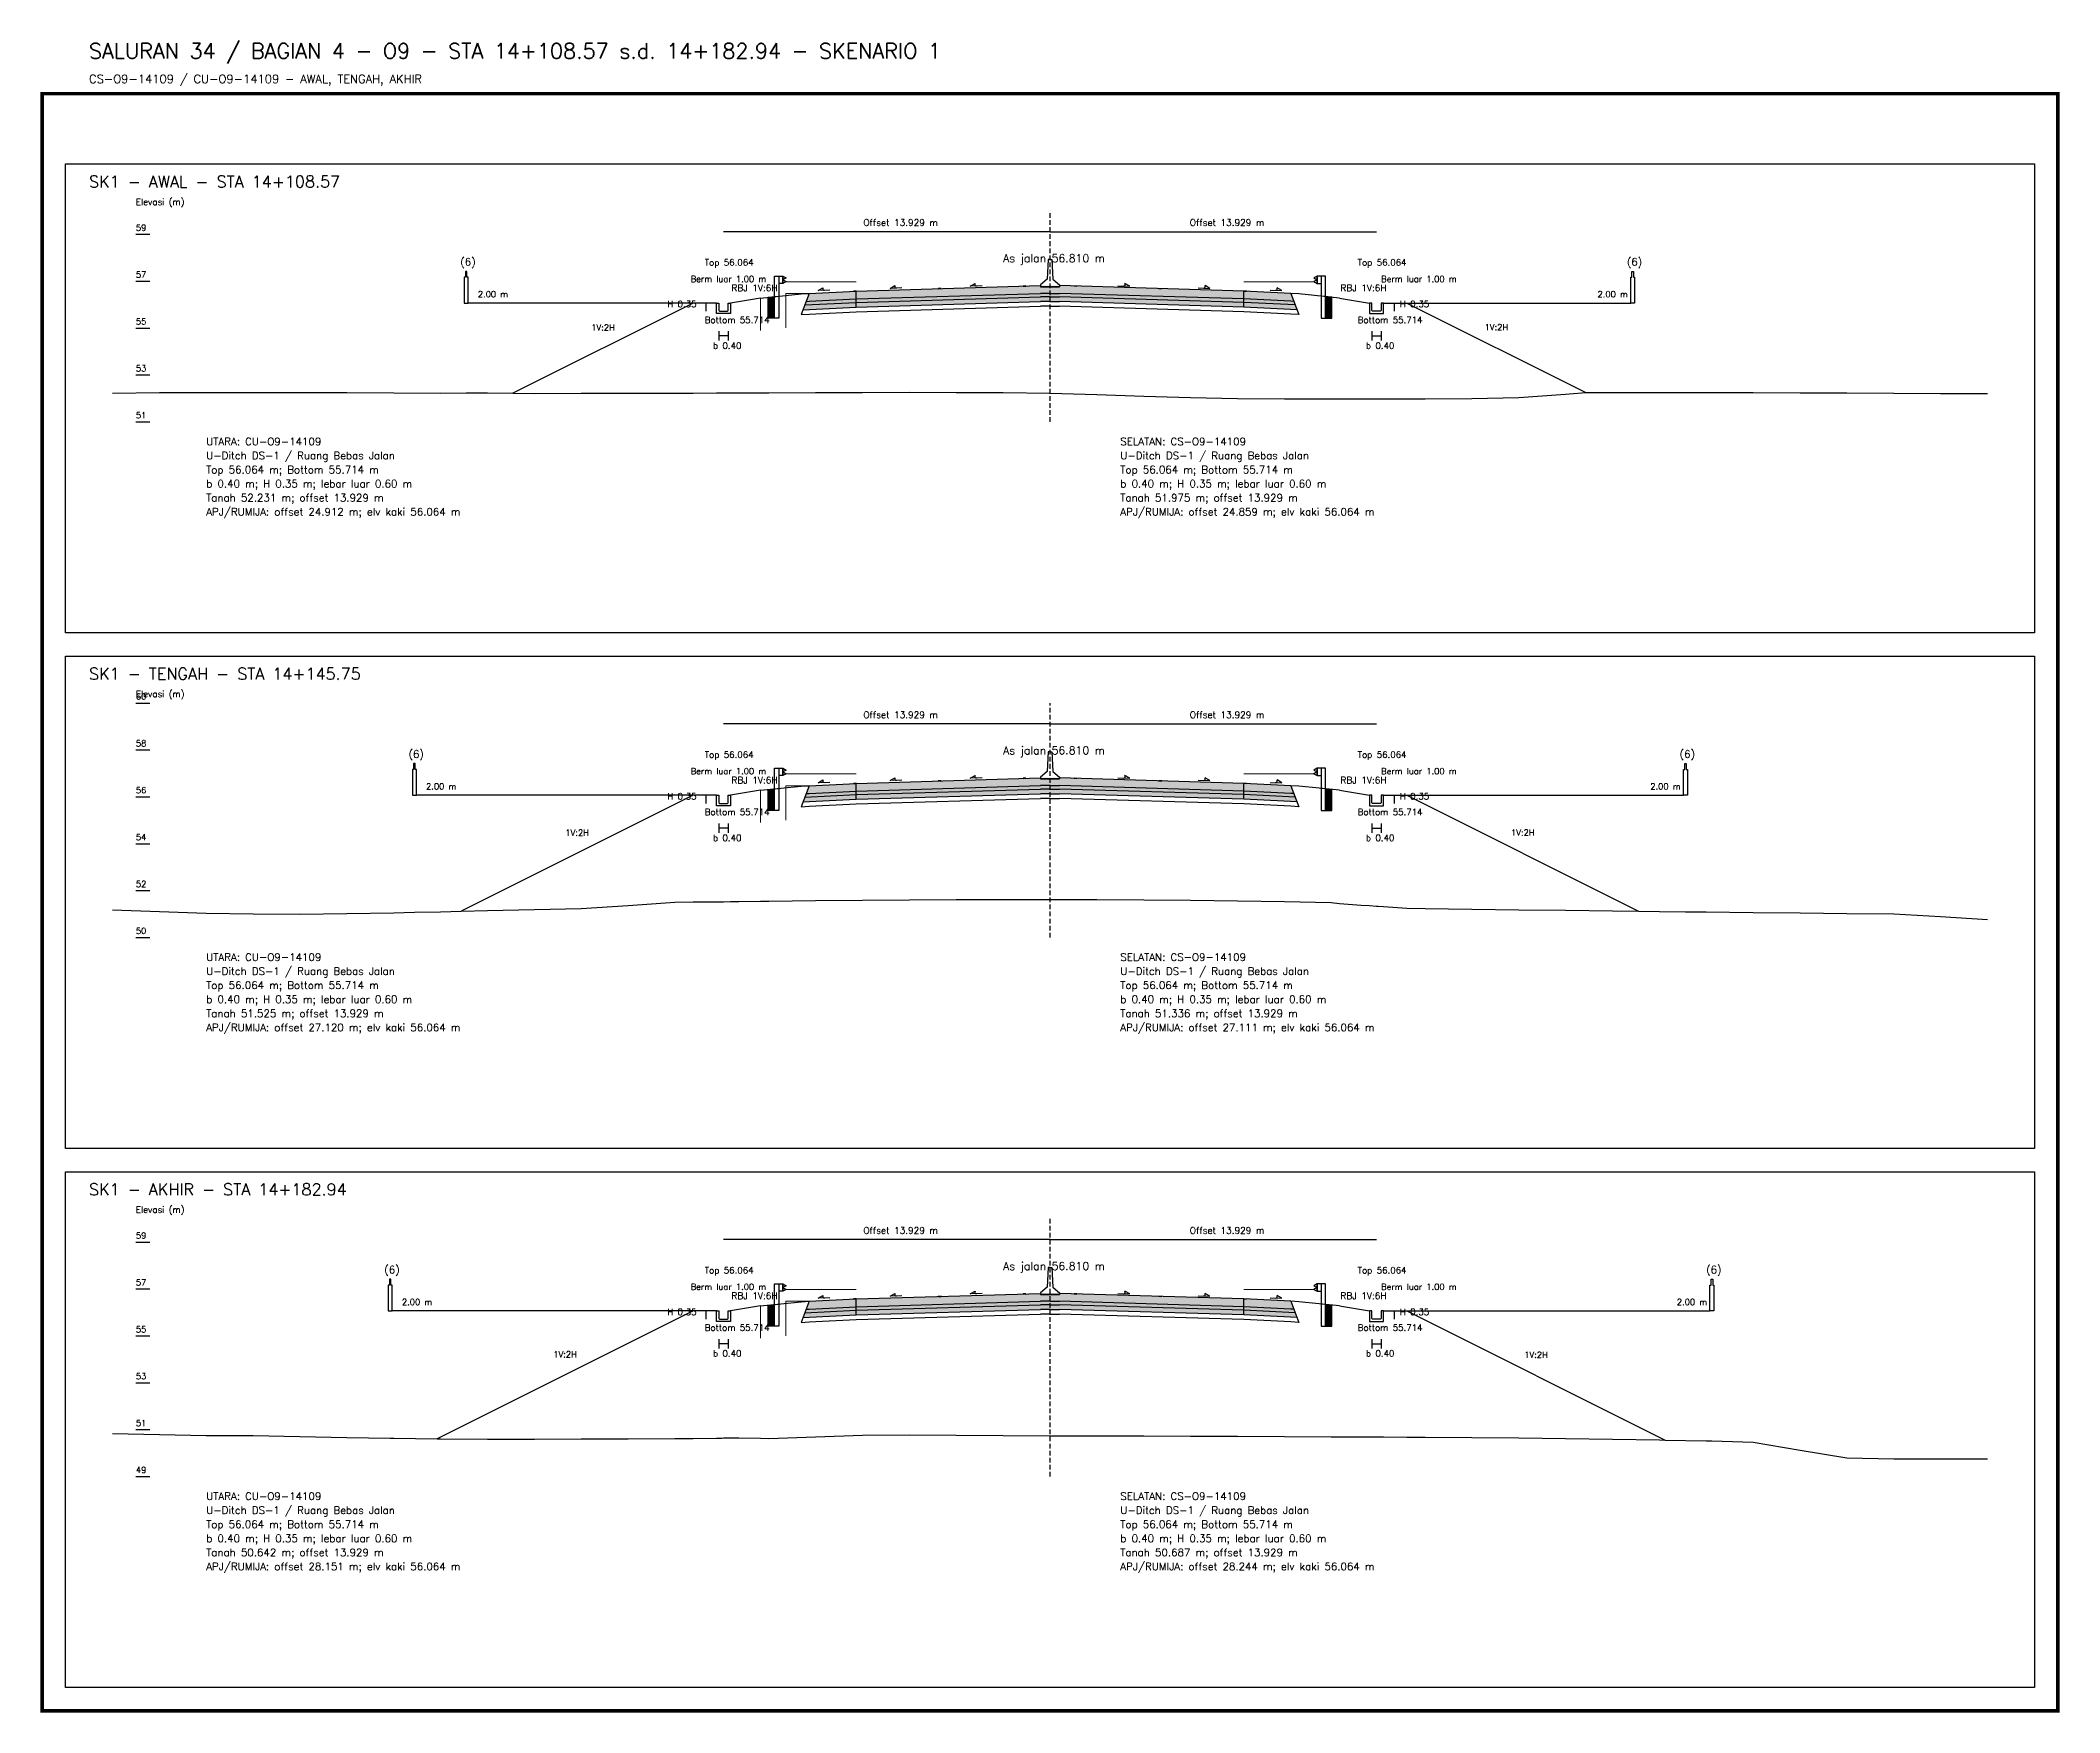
# Model space of a CAD drawing. Header units: metres. Extents: x -24715 to -24517, y 27498 to 30841.
# Drawn here: x -24713.7 to -24627.5, y 28202.2 to 28273.5 of the extents above; entities that cross this region are included whole.
import ezdxf

# ---------------------------------------------------------------- set-up
doc = ezdxf.new("R2010")
doc.units = ezdxf.units.M
doc.linetypes.add('PS_DASH', pattern=[0.3, 0.2, -0.1])
for name, color, linetype, lineweight in [('Dimensi', 230, 'Continuous', 20), ('GRS-ARSIR (HATCH)', 8, 'Continuous', 9), ('Guardrail', 20, 'Continuous', 30), ('HATCH - Beton ramping', 210, 'Continuous', 9), ('HATCH - LFA', 30, 'Continuous', 9), ('HATCH - Pavement', 50, 'Continuous', 9), ('Marka', 20, 'Continuous', 30), ('POT_ALL_GROUP', 2, 'Continuous', 70)]:
    doc.layers.add(name, color=color, linetype=linetype, lineweight=lineweight)
for name, color, linetype in [('POT_ALL_APJ', 2, 'Continuous'), ('POT_ALL_BORDER', 8, 'Continuous'), ('POT_ALL_CHANNEL1', 200, 'Continuous'), ('POT_ALL_DIM', 7, 'Continuous'), ('POT_ALL_GROUND', 1, 'Continuous'), ('POT_ALL_GUIDE', 8, 'Continuous'), ('POT_ALL_ROAD', 4, 'Continuous')]:
    doc.layers.add(name, color=color, linetype=linetype)
doc.styles.get("Standard").update_dxf_attribs({"font": 'simplex.shx'})

msp = doc.modelspace()

# ---------------------------------------------------------------- texts
at = {"layer": 'POT_ALL_APJ'}
for s, height, p in [('(6)', 0.32, (-24695.74774, 28263.92787)), ('(6)', 0.32, (-24645.9765, 28263.92787)), ('2.00 m', 0.26, (-24694.99774, 28262.57787)), ('2.00 m', 0.26, (-24647.2265, 28262.57787)), ('(6)', 0.32, (-24697.95599, 28242.92787)), ('(6)', 0.32, (-24643.72455, 28242.92787)), ('2.00 m', 0.26, (-24697.20599, 28241.57787)), ('2.00 m', 0.26, (-24644.97455, 28241.57787)), ('(6)', 0.32, (-24698.987, 28220.92787)), ('(6)', 0.32, (-24642.59223, 28220.92787)), ('2.00 m', 0.26, (-24698.237, 28219.57787)), ('2.00 m', 0.26, (-24643.84223, 28219.57787))]:
    msp.add_text(s, height=height, dxfattribs=at).set_placement(p)
at = {"layer": 'POT_ALL_CHANNEL1'}
for s, height, p in [('Top 56.064', 0.27, (-24685.31476, 28263.92787)), ('Top 56.064', 0.27, (-24657.457, 28263.92787)), ('Bottom 55.714', 0.27, (-24685.31476, 28261.47787)), ('Bottom 55.714', 0.27, (-24657.457, 28261.47787)), ('UTARA: CU-O9-14109', 0.32, (-24706.58588, 28256.26387)), ('SELATAN: CS-O9-14109', 0.32, (-24667.58588, 28256.26387)), ('Top 56.064', 0.27, (-24685.31476, 28242.92787)), ('Top 56.064', 0.27, (-24657.457, 28242.92787)), ('Bottom 55.714', 0.27, (-24685.31476, 28240.47787)), ('Bottom 55.714', 0.27, (-24657.457, 28240.47787)), ('UTARA: CU-O9-14109', 0.32, (-24706.58588, 28234.26387)), ('SELATAN: CS-O9-14109', 0.32, (-24667.58588, 28234.26387)), ('Top 56.064', 0.27, (-24685.31476, 28220.92787)), ('Top 56.064', 0.27, (-24657.457, 28220.92787)), ('Bottom 55.714', 0.27, (-24685.31476, 28218.47787)), ('Bottom 55.714', 0.27, (-24657.457, 28218.47787)), ('UTARA: CU-O9-14109', 0.32, (-24706.58588, 28211.26387)), ('SELATAN: CS-O9-14109', 0.32, (-24667.58588, 28211.26387))]:
    msp.add_text(s, height=height, dxfattribs=at).set_placement(p)
at = {"layer": 'POT_ALL_DIM'}
for s, height, p in [('SK1 - AWAL - STA 14+108.57', 0.5, (-24711.58588, 28267.26387)), ('Elevasi (m)', 0.27, (-24709.58588, 28266.51387)), ('Offset 13.929 m', 0.28, (-24678.55032, 28265.62387)), ('Offset 13.929 m', 0.28, (-24664.62144, 28265.62387)), ('59', 0.26, (-24709.58588, 28265.41387)), ('As jalan 56.810 m', 0.34, (-24672.58588, 28264.07387)), ('57', 0.26, (-24709.58588, 28263.41387)), ('Berm luar 1.00 m', 0.26, (-24685.91476, 28263.22787)), ('Berm luar 1.00 m', 0.26, (-24656.457, 28263.22787)), ('H 0.35', 0.27, (-24686.91476, 28262.15287)), ('RBJ 1V:6H', 0.28, (-24684.17695, 28262.83417)), ('RBJ 1V:6H', 0.28, (-24658.1948, 28262.83417)), ('H 0.35', 0.27, (-24655.657, 28262.15287)), ('55', 0.26, (-24709.58588, 28261.41387)), ('1V:2H', 0.26, (-24690.15625, 28261.15714)), ('b 0.40', 0.27, (-24684.96476, 28260.37787)), ('b 0.40', 0.27, (-24657.107, 28260.37787)), ('1V:2H', 0.26, (-24652.04175, 28261.17028)), ('53', 0.26, (-24709.58588, 28259.41387)), ('51', 0.26, (-24709.58588, 28257.41387)), ('U-Ditch DS-1 / Ruang Bebas Jalan', 0.32, (-24706.58588, 28255.66387)), ('U-Ditch DS-1 / Ruang Bebas Jalan', 0.32, (-24667.58588, 28255.66387)), ('Top 56.064 m; Bottom 55.714 m', 0.32, (-24706.58588, 28255.06387)), ('b 0.40 m; H 0.35 m; lebar luar 0.60 m', 0.32, (-24706.58588, 28254.46387)), ('Top 56.064 m; Bottom 55.714 m', 0.32, (-24667.58588, 28255.06387)), ('b 0.40 m; H 0.35 m; lebar luar 0.60 m', 0.32, (-24667.58588, 28254.46387)), ('Tanah 52.231 m; offset 13.929 m', 0.32, (-24706.58588, 28253.86387)), ('Tanah 51.975 m; offset 13.929 m', 0.32, (-24667.58588, 28253.86387)), ('APJ/RUMIJA: offset 24.912 m; elv kaki 56.064 m', 0.32, (-24706.58588, 28253.26387)), ('APJ/RUMIJA: offset 24.859 m; elv kaki 56.064 m', 0.32, (-24667.58588, 28253.26387)), ('SK1 - TENGAH - STA 14+145.75', 0.5, (-24711.58588, 28246.26387)), ('60', 0.26, (-24709.58588, 28245.41387)), ('Elevasi (m)', 0.27, (-24709.58588, 28245.51387)), ('Offset 13.929 m', 0.28, (-24678.55032, 28244.62387)), ('Offset 13.929 m', 0.28, (-24664.62144, 28244.62387)), ('58', 0.26, (-24709.58588, 28243.41387)), ('As jalan 56.810 m', 0.34, (-24672.58588, 28243.07387)), ('Berm luar 1.00 m', 0.26, (-24685.91476, 28242.22787)), ('RBJ 1V:6H', 0.28, (-24684.17695, 28241.83417)), ('RBJ 1V:6H', 0.28, (-24658.1948, 28241.83417)), ('Berm luar 1.00 m', 0.26, (-24656.457, 28242.22787)), ('56', 0.26, (-24709.58588, 28241.41387)), ('H 0.35', 0.27, (-24686.91476, 28241.15287)), ('H 0.35', 0.27, (-24655.657, 28241.15287)), ('54', 0.26, (-24709.58588, 28239.41387)), ('1V:2H', 0.26, (-24691.26037, 28239.60506)), ('b 0.40', 0.27, (-24684.96476, 28239.37787)), ('b 0.40', 0.27, (-24657.107, 28239.37787)), ('1V:2H', 0.26, (-24650.91577, 28239.60726)), ('52', 0.26, (-24709.58588, 28237.41387)), ('50', 0.26, (-24709.58588, 28235.41387)), ('U-Ditch DS-1 / Ruang Bebas Jalan', 0.32, (-24706.58588, 28233.66387)), ('U-Ditch DS-1 / Ruang Bebas Jalan', 0.32, (-24667.58588, 28233.66387)), ('Top 56.064 m; Bottom 55.714 m', 0.32, (-24706.58588, 28233.06387)), ('Top 56.064 m; Bottom 55.714 m', 0.32, (-24667.58588, 28233.06387)), ('b 0.40 m; H 0.35 m; lebar luar 0.60 m', 0.32, (-24706.58588, 28232.46387)), ('b 0.40 m; H 0.35 m; lebar luar 0.60 m', 0.32, (-24667.58588, 28232.46387)), ('Tanah 51.525 m; offset 13.929 m', 0.32, (-24706.58588, 28231.86387)), ('APJ/RUMIJA: offset 27.120 m; elv kaki 56.064 m', 0.32, (-24706.58588, 28231.26387)), ('Tanah 51.336 m; offset 13.929 m', 0.32, (-24667.58588, 28231.86387)), ('APJ/RUMIJA: offset 27.111 m; elv kaki 56.064 m', 0.32, (-24667.58588, 28231.26387)), ('SK1 - AKHIR - STA 14+182.94', 0.5, (-24711.58588, 28224.26387)), ('Elevasi (m)', 0.27, (-24709.58588, 28223.51387)), ('Offset 13.929 m', 0.28, (-24678.55032, 28222.62387)), ('Offset 13.929 m', 0.28, (-24664.62144, 28222.62387)), ('59', 0.26, (-24709.58588, 28222.41387)), ('As jalan 56.810 m', 0.34, (-24672.58588, 28221.07387)), ('57', 0.26, (-24709.58588, 28220.41387)), ('Berm luar 1.00 m', 0.26, (-24685.91476, 28220.22787)), ('Berm luar 1.00 m', 0.26, (-24656.457, 28220.22787)), ('H 0.35', 0.27, (-24686.91476, 28219.15287)), ('RBJ 1V:6H', 0.28, (-24684.17695, 28219.83417)), ('RBJ 1V:6H', 0.28, (-24658.1948, 28219.83417)), ('H 0.35', 0.27, (-24655.657, 28219.15287)), ('55', 0.26, (-24709.58588, 28218.41387)), ('1V:2H', 0.26, (-24691.77588, 28217.3473)), ('b 0.40', 0.27, (-24684.96476, 28217.37787)), ('b 0.40', 0.27, (-24657.107, 28217.37787)), ('1V:2H', 0.26, (-24650.34961, 28217.32419)), ('53', 0.26, (-24709.58588, 28216.41387)), ('51', 0.26, (-24709.58588, 28214.41387)), ('49', 0.26, (-24709.58588, 28212.41387)), ('U-Ditch DS-1 / Ruang Bebas Jalan', 0.32, (-24706.58588, 28210.66387)), ('U-Ditch DS-1 / Ruang Bebas Jalan', 0.32, (-24667.58588, 28210.66387)), ('Top 56.064 m; Bottom 55.714 m', 0.32, (-24706.58588, 28210.06387)), ('Top 56.064 m; Bottom 55.714 m', 0.32, (-24667.58588, 28210.06387)), ('Tanah 50.642 m; offset 13.929 m', 0.32, (-24706.58588, 28208.86387)), ('b 0.40 m; H 0.35 m; lebar luar 0.60 m', 0.32, (-24706.58588, 28209.46387)), ('Tanah 50.687 m; offset 13.929 m', 0.32, (-24667.58588, 28208.86387)), ('b 0.40 m; H 0.35 m; lebar luar 0.60 m', 0.32, (-24667.58588, 28209.46387)), ('APJ/RUMIJA: offset 28.151 m; elv kaki 56.064 m', 0.32, (-24706.58588, 28208.26387)), ('APJ/RUMIJA: offset 28.244 m; elv kaki 56.064 m', 0.32, (-24667.58588, 28208.26387))]:
    msp.add_text(s, height=height, dxfattribs=at).set_placement(p)
at = {"layer": 'POT_ALL_GROUP', "lineweight": 0}
for s, height, p in [('SALURAN 34 / BAGIAN 4 - O9 - STA 14+108.57 s.d. 14+182.94 - SKENARIO 1', 0.65, (-24711.58588, 28272.76387)), ('CS-O9-14109 / CU-O9-14109 - AWAL, TENGAH, AKHIR', 0.36, (-24711.58588, 28271.71387))]:
    msp.add_text(s, height=height, dxfattribs=at).set_placement(p)

# ---------------------------------------------------------------- blocks, each defined once
blk = doc.blocks.new('JALAN_ASLI_TIPIKAL_2OKT_METER')
at = {"layer": 'Guardrail', "lineweight": 9}
h = blk.add_hatch(dxfattribs=at)
h.set_pattern_fill('JIS_LC_20', color=256, scale=0.002)
h.set_pattern_definition([(45, (-29.65569, -21.99233), (-0.02828427, 0.02828427), []), (45, (-29.65489, -21.99233), (-0.02828427, 0.02828427), [])])
h.paths.add_polyline_path([(-12.025, -1.394), (-11.753, -1.394), (-11.753, -0.471), (-12.018, -0.498)])
h = blk.add_hatch(dxfattribs=at)
h.set_pattern_fill('JIS_LC_20', color=256, scale=0.002)
h.set_pattern_definition([(45, (-29.40569, -21.99233), (-0.02828427, 0.02828427), []), (45, (-29.40489, -21.99233), (-0.02828427, 0.02828427), [])])
h.paths.add_polyline_path([(12.018, -0.498), (11.753, -0.471), (11.753, -1.394), (12.025, -1.394)])
at = {"layer": 'HATCH - Beton ramping'}
h = blk.add_hatch(dxfattribs=at)
h.set_pattern_fill('AR-CONC', color=256, scale=0.0005)
h.set_pattern_definition([(50, (-28.949556, -21.99233), (0.09109233, -0.00796954), [0.009525, -0.104775]), (355, (-28.94956, -21.99233), (-0.0176217, 0.09552842), [0.00762, -0.0838203]), (100.45144, (-28.941965, -21.992995), (0.07347062, 0.08755888), [0.008095, -0.08904512]), (46.1842, (-28.94956, -21.96693), (0.13553952, -0.02102116), [0.0142875, -0.1571625]), (96.63556, (-28.93826, -21.96868), (0.11870207, 0.12371306), [0.0121425, -0.1335678]), (351.18415, (-28.94956, -21.96693), (0.11870207, 0.12371306), [0.01143, -0.12572987]), (21, (-28.936856, -21.97328), (0.0758072, -0.0511326), [0.009525, -0.104775]), (326, (-28.93686, -21.97328), (0.03090101, 0.09209398), [0.00762, -0.08382]), (71.45144, (-28.93054, -21.97754), (0.1067082, 0.04096138), [0.008095, -0.08904497]), (37.5, (-28.949556, -21.99233), (0.001544302, 0.04227752), [0, -0.082804, 0, -0.08509, 0, -0.0841375]), (7.5, (-28.949556, -21.99233), (0.03340983, 0.05009029), [0, -0.048514, 0, -0.080899, 0, -0.0320675]), (327.5, (-28.977877, -21.99233), (0.067795298, -0.002864372), [0, -0.03175, 0, -0.09906, 0, -0.131445]), (317.5, (-28.990577, -21.99233), (0.07406459, 0.01271325), [0, -0.041275, 0, -0.065786, 0, -0.093345])])
h.paths.add_polyline_path([(-8.27, -0.566), (-10.401, -0.666), (-10.461, -0.826), (-8.27, -0.716)])
h.paths.add_polyline_path([(-0.4, -0.48), (0, -0.48), (0, -0.33), (-0.4, -0.33), (-8.27, -0.566), (-8.27, -0.716)])
h = blk.add_hatch(dxfattribs=at)
h.set_pattern_fill('AR-CONC', color=256, scale=0.0005)
h.set_pattern_definition([(50, (-28.699556, -21.99233), (0.09109233, -0.00796954), [0.009525, -0.104775]), (355, (-28.69956, -21.99233), (-0.01762171, 0.09552842), [0.00762, -0.0838203]), (100.45144, (-28.691965, -21.992995), (0.07347062, 0.08755888), [0.008095, -0.08904512]), (46.1842, (-28.69956, -21.96693), (0.13553952, -0.02102116), [0.0142875, -0.1571625]), (96.63556, (-28.68826, -21.96868), (0.11870207, 0.12371306), [0.0121425, -0.1335678]), (351.18415, (-28.69956, -21.96693), (0.11870207, 0.12371306), [0.01143, -0.12572987]), (21, (-28.686856, -21.97328), (0.0758072, -0.0511326), [0.009525, -0.104775]), (326, (-28.68686, -21.97328), (0.03090101, 0.09209398), [0.00762, -0.08382]), (71.45144, (-28.68054, -21.97754), (0.10670821, 0.04096138), [0.008095, -0.08904497]), (37.5, (-28.699556, -21.99233), (0.001544302, 0.04227752), [0, -0.082804, 0, -0.08509, 0, -0.0841375]), (7.5, (-28.699556, -21.99233), (0.03340983, 0.050090287), [0, -0.048514, 0, -0.080899, 0, -0.0320675]), (327.5, (-28.727877, -21.99233), (0.067795298, -0.002864372), [0, -0.03175, 0, -0.09906, 0, -0.131445]), (317.5, (-28.740577, -21.99233), (0.07406459, 0.012713246), [0, -0.041275, 0, -0.065786, 0, -0.093345])])
h.paths.add_polyline_path([(8.27, -0.566), (10.401, -0.666), (10.461, -0.826), (8.27, -0.716)])
h.paths.add_polyline_path([(0.4, -0.48), (0, -0.48), (0, -0.33), (0.4, -0.33), (8.27, -0.566), (8.27, -0.716)])
at = {"layer": 'HATCH - LFA'}
h = blk.add_hatch(dxfattribs=at)
h.set_pattern_fill('GRAVEL', color=256, scale=0.0075)
h.set_pattern_definition([(228.012788, (-28.812396, -21.801831), (-1.524, -1.7145), [0.0256291, -2.5372863]), (184.96974, (-28.829541, -21.820881), (2.2859999991, 0.1905000109), [0.04398035, -4.3540537]), (132.510447, (-28.873356, -21.824691), (1.9050000008, -2.0954999993), [0.0310111, -3.0701042]), (267.27369, (-28.947651, -21.872316), (0.1905000004, 3.81), [0.0400503, -3.9649828]), (292.833654, (-28.949556, -21.912321), (-0.9525, 2.286), [0.0392725, -3.8879856]), (357.27369, (-28.934316, -21.948516), (-3.81, 0.1905000004), [0.0400503, -3.9649828]), (37.69424, (-28.894311, -21.950421), (-2.4764999999, -1.9050000001), [0.0529645, -5.24348365]), (72.255328, (-28.852401, -21.918036), (1.3335000004, 4.1909999999), [0.050004, -4.95039425]), (121.429566, (-28.837161, -21.870411), (-1.5240000002, 2.4764999999), [0.040186, -3.9784159]), (175.23636, (-28.858116, -21.836121), (2.0955, -0.1905), [0.0458785, -2.2480453]), (222.397438, (-28.903836, -21.832311), (-2.2859999999, -2.0955000001), [0.05933084, -5.8737579]), (138.814075, (-28.759056, -21.874221), (-1.3335, 1.143), [0.0202503, -2.0047924]), (171.469234, (-28.774296, -21.860886), (2.4765, -0.3809999996), [0.03852615, -3.8140979]), (225, (-28.8124, -21.85517), (0, -0.1905), [0.0269407, -0.242467]), (203.19859, (-28.82573, -21.832311), (0.9525, 0.381), [0.0145081, -1.4362967]), (291.80141, (-28.839066, -21.838026), (-0.1905, 0.5715), [0.0205174, -1.0053565]), (30.96376, (-28.831446, -21.857076), (0.5715, 0.381), [0.033324, -1.0774724]), (161.56505, (-28.80287, -21.83993), (0.381, -0.1905), [0.0240965, -0.5783174]), (16.38954, (-28.949556, -21.838026), (1.905, 0.5715), [0.0337566, -3.341912]), (70.346176, (-28.917171, -21.828501), (-0.762, -2.0955), [0.0283199, -2.8036662]), (293.19859, (-28.80287, -21.801831), (-0.381, 0.9525), [0.029016, -1.4217888]), (343.61046, (-28.791441, -21.828501), (-1.905, 0.5715), [0.0337566, -3.341912]), (339.443955, (-28.949556, -21.956136), (-0.9525, 0.381), [0.0325526, -1.5950801]), (294.77514, (-28.919076, -21.967566), (-0.952500001, 2.0954999995), [0.0272754, -2.7002695]), (66.80141, (-28.800966, -21.992331), (0.381, 0.9525), [0.029016, -1.4217888]), (17.354025, (-28.789536, -21.965661), (-2.4765, -0.762), [0.0319337, -3.1614282]), (69.443955, (-28.89431, -21.992331), (-0.381, -0.9525), [0.0162763, -1.6113564]), (101.30993, (-28.812396, -21.99233), (-0.1905, 0.762), [0.0097136, -0.9616496]), (165.96376, (-28.8143, -21.982806), (0.5715, -0.1905), [0.0392725, -0.7461791]), (186.009006, (-28.852401, -21.973281), (1.905, 0.1905), [0.036395, -3.6031024]), (303.69007, (-28.831446, -21.87422), (-0.1905, 0.381), [0.0274743, -0.6593832]), (353.157227, (-28.816206, -21.897081), (3.2385, -0.3809999998), [0.0479668, -4.7487007]), (60.945396, (-28.76858, -21.902796), (-0.762, -1.3335), [0.0196131, -1.9417044]), (90, (-28.75906, -21.88565), (-0.1905, 0.1905), [0.01143, -0.17907]), (120.256437, (-28.856211, -21.967566), (0.762, -1.3335), [0.026465, -2.6200456]), (48.012787, (-28.869546, -21.944706), (1.524, 1.7145), [0.0512582, -2.5116572]), (0, (-28.83526, -21.9066), (0.1905, 0.1905), [0.04953, -0.14097]), (325.304846, (-28.785726, -21.906606), (1.9050000007, -1.333499999), [0.0301207, -2.9819488]), (254.0546, (-28.76096, -21.92375), (-0.1905, -0.762), [0.0277372, -1.3591238]), (207.645975, (-28.768581, -21.950421), (-3.6195000001, -1.9049999997), [0.0451609, -4.4709348]), (175.426079, (-28.808586, -21.971376), (-2.4765, 0.1905), [0.0477772, -4.7299385])])
h.paths.add_polyline_path([(-8.27, -0.716), (-10.461, -0.826), (-10.54, -1.03), (-8.27, -0.916)])
h.paths.add_polyline_path([(-0.4, -0.68), (0, -0.68), (0, -0.48), (-0.4, -0.48), (-8.27, -0.716), (-8.27, -0.916)])
h = blk.add_hatch(dxfattribs=at)
h.set_pattern_fill('GRAVEL', color=256, scale=0.0075)
h.set_pattern_definition([(228.012788, (-28.562396, -21.801831), (-1.524, -1.7145), [0.0256291, -2.5372863]), (184.96974, (-28.579541, -21.820881), (2.2859999991, 0.1905000109), [0.04398035, -4.3540537]), (132.510447, (-28.623356, -21.824691), (1.9050000008, -2.0954999993), [0.0310111, -3.0701042]), (267.27369, (-28.697651, -21.872316), (0.1905000004, 3.81), [0.04005034, -3.9649828]), (292.833654, (-28.699556, -21.912321), (-0.9525, 2.286), [0.0392725, -3.8879856]), (357.27369, (-28.684316, -21.948516), (-3.81, 0.1905000004), [0.04005034, -3.9649828]), (37.69424, (-28.644311, -21.950421), (-2.4764999999, -1.9050000001), [0.0529645, -5.24348365]), (72.255328, (-28.602401, -21.918036), (1.3335000004, 4.1909999999), [0.050004, -4.95039425]), (121.429566, (-28.587161, -21.870411), (-1.5240000002, 2.4764999999), [0.040186, -3.9784159]), (175.23636, (-28.608116, -21.836121), (2.0955, -0.1905000003), [0.0458785, -2.2480453]), (222.397438, (-28.653836, -21.832311), (-2.2859999999, -2.0955000001), [0.05933084, -5.87375794]), (138.814075, (-28.509056, -21.874221), (-1.3335, 1.143), [0.02025034, -2.0047924]), (171.469234, (-28.524296, -21.860886), (2.4765, -0.3809999996), [0.03852615, -3.8140979]), (225, (-28.5624, -21.85517), (0, -0.1905), [0.0269407, -0.242467]), (203.19859, (-28.57573, -21.832311), (0.9525, 0.381), [0.0145081, -1.4362967]), (291.80141, (-28.589066, -21.838026), (-0.1905, 0.5715), [0.0205174, -1.0053565]), (30.96376, (-28.581446, -21.857076), (0.5715, 0.381), [0.033324, -1.0774724]), (161.56505, (-28.55287, -21.83993), (0.381, -0.1905), [0.0240965, -0.57831736]), (16.38954, (-28.699556, -21.838026), (1.905, 0.5715), [0.0337566, -3.341912]), (70.346176, (-28.667171, -21.828501), (-0.762, -2.0955), [0.0283199, -2.8036662]), (293.19859, (-28.55287, -21.801831), (-0.381, 0.9525), [0.029016, -1.4217888]), (343.61046, (-28.541441, -21.828501), (-1.905, 0.5714999999), [0.0337566, -3.341912]), (339.443955, (-28.699556, -21.956136), (-0.9525, 0.381), [0.03255264, -1.5950801]), (294.77514, (-28.669076, -21.967566), (-0.952500001, 2.0954999995), [0.0272754, -2.7002695]), (66.80141, (-28.550966, -21.992331), (0.381, 0.9525), [0.029016, -1.4217888]), (17.354025, (-28.539536, -21.965661), (-2.4765, -0.7620000002), [0.0319337, -3.1614282]), (69.443955, (-28.64431, -21.992331), (-0.381, -0.9525), [0.0162763, -1.6113564]), (101.30993, (-28.562396, -21.99233), (-0.1905, 0.762), [0.0097136, -0.9616496]), (165.96376, (-28.5643, -21.982806), (0.5715, -0.1905), [0.0392725, -0.7461791]), (186.009006, (-28.602401, -21.973281), (1.905, 0.1905), [0.036395, -3.6031024]), (303.69007, (-28.581446, -21.87422), (-0.1905, 0.381), [0.0274743, -0.6593832]), (353.157227, (-28.566206, -21.897081), (3.2385, -0.3809999998), [0.04796676, -4.7487007]), (60.945396, (-28.51858, -21.902796), (-0.762, -1.3335), [0.0196131, -1.9417044]), (90, (-28.50906, -21.88565), (-0.1905, 0.1905), [0.01143, -0.17907]), (120.256437, (-28.606211, -21.967566), (0.762, -1.3335), [0.026465, -2.62004556]), (48.012787, (-28.619546, -21.944706), (1.524, 1.7145), [0.0512582, -2.5116572]), (0, (-28.58526, -21.9066), (0.1905, 0.1905), [0.04953, -0.14097]), (325.304846, (-28.535726, -21.906606), (1.9050000007, -1.333499999), [0.0301207, -2.98194875]), (254.054604, (-28.51096, -21.92375), (-0.1905, -0.762), [0.0277372, -1.35912375]), (207.645975, (-28.518581, -21.950421), (-3.6195000001, -1.9049999997), [0.0451609, -4.4709348]), (175.426079, (-28.558586, -21.971376), (-2.4765, 0.1905), [0.0477772, -4.7299385])])
h.paths.add_polyline_path([(8.27, -0.716), (10.461, -0.826), (10.54, -1.03), (8.27, -0.916)])
h.paths.add_polyline_path([(0.4, -0.68), (0, -0.68), (0, -0.48), (0.4, -0.48), (8.27, -0.716), (8.27, -0.916)])
at = {"layer": 'HATCH - Pavement'}
h = blk.add_hatch(dxfattribs=at)
h.set_pattern_fill('AR-CONC', color=256, scale=0.001)
h.set_pattern_definition([(50, (-89.43046, -52.62889), (0.18218467, -0.01593909), [0.01905, -0.20955]), (355, (-89.43046, -52.6289), (-0.03524342, 0.19105685), [0.01524, -0.1676406]), (100.45144, (-89.41528, -52.63022), (0.14694125, 0.17511775), [0.01619, -0.17809024]), (46.1842, (-89.43046, -52.5781), (0.27107904, -0.04204233), [0.028575, -0.314325]), (96.63556, (-89.40787, -52.5816), (0.23740413, 0.2474261), [0.024285, -0.2671356]), (351.18415, (-89.43046, -52.5781), (0.2374041, 0.2474261), [0.02286, -0.2514597]), (21, (-89.40506, -52.59079), (0.1516144, -0.1022652), [0.01905, -0.20955]), (326, (-89.40506, -52.5908), (0.06180203, 0.18418797), [0.01524, -0.16764]), (71.45144, (-89.39243, -52.59931), (0.21341642, 0.08192277), [0.01619, -0.17808994]), (37.5, (-89.43046, -52.62889), (0.003088603, 0.08455504), [0, -0.165608, 0, -0.17018, 0, -0.168275]), (7.5, (-89.43046, -52.62889), (0.06681966, 0.100180575), [0, -0.097028, 0, -0.161798, 0, -0.064135]), (327.5, (-89.4871, -52.62889), (0.135590595, -0.005728744), [0, -0.0635, 0, -0.19812, 0, -0.26289]), (317.5, (-89.5125, -52.62889), (0.14812918, 0.02542649), [0, -0.08255, 0, -0.131572, 0, -0.18669])])
h.paths.add_polyline_path([(-8.27, -0.236), (-10.27, -0.336), (-10.401, -0.673), (-10.27, -0.666), (-8.27, -0.566)])
h.paths.add_polyline_path([(-0.4, -0.33), (0, -0.33), (0, 0), (-0.4, 0), (-8.27, -0.236), (-8.27, -0.566)])
h = blk.add_hatch(dxfattribs=at)
h.set_pattern_fill('AR-CONC', color=256, scale=0.001)
h.set_pattern_definition([(50, (-89.18046, -52.62889), (0.18218467, -0.01593909), [0.01905, -0.20955]), (355, (-89.18046, -52.6289), (-0.03524342, 0.19105685), [0.01524, -0.16764058]), (100.45144, (-89.16528, -52.63022), (0.14694125, 0.17511775), [0.01619, -0.17809024]), (46.1842, (-89.18046, -52.5781), (0.27107904, -0.04204233), [0.028575, -0.314325]), (96.63556, (-89.15787, -52.5816), (0.23740413, 0.2474261), [0.024285, -0.2671356]), (351.18415, (-89.18046, -52.5781), (0.2374041, 0.2474261), [0.02286, -0.2514597]), (21, (-89.15506, -52.59079), (0.1516144, -0.1022652), [0.01905, -0.20955]), (326, (-89.15506, -52.5908), (0.06180203, 0.18418797), [0.01524, -0.16764]), (71.45144, (-89.14243, -52.59931), (0.21341642, 0.08192277), [0.01619, -0.17808994]), (37.5, (-89.18046, -52.62889), (0.003088603, 0.08455504), [0, -0.165608, 0, -0.17018, 0, -0.168275]), (7.5, (-89.18046, -52.62889), (0.06681966, 0.100180575), [0, -0.097028, 0, -0.161798, 0, -0.064135]), (327.5, (-89.2371, -52.62889), (0.135590595, -0.005728744), [0, -0.0635, 0, -0.19812, 0, -0.26289]), (317.5, (-89.2625, -52.62889), (0.14812918, 0.02542649), [0, -0.08255, 0, -0.131572, 0, -0.18669])])
h.paths.add_polyline_path([(8.27, -0.236), (10.27, -0.336), (10.401, -0.673), (10.27, -0.666), (8.27, -0.566)])
h.paths.add_polyline_path([(0.4, -0.33), (0, -0.33), (0, 0), (0.4, 0), (8.27, -0.236), (8.27, -0.566)])
at = {"layer": 'Marka'}
h = blk.add_hatch(color=256, dxfattribs=at)
h.dxf.hatch_style = 1
h.paths.add_polyline_path([(-8.27, -0.23), (-8.39, -0.236), (-8.39, -0.242), (-8.27, -0.236)])
h.paths.add_polyline_path([(-4.65, -0.122), (-4.77, -0.125), (-4.77, -0.131), (-4.65, -0.128)])
h.paths.add_polyline_path([(-1.03, -0.019), (-1.03, -0.013), (-1.15, -0.017), (-1.15, -0.023)])
h = blk.add_hatch(color=256, dxfattribs=at)
h.dxf.hatch_style = 1
h.paths.add_polyline_path([(8.27, -0.23), (8.39, -0.236), (8.39, -0.242), (8.27, -0.236)])
h.paths.add_polyline_path([(4.65, -0.122), (4.77, -0.125), (4.77, -0.131), (4.65, -0.128)])
h.paths.add_polyline_path([(1.03, -0.019), (1.03, -0.013), (1.15, -0.017), (1.15, -0.023)])
for p, q in [((-8.27, -0.236), (-0.4, 0)), ((8.27, -0.236), (0.4, 0)), ((-12.353, -0.533), (-10.622, -0.354)), ((-10.27, -0.336), (-10.62, -1.234)), ((-10.62, -0.354), (-10.27, -0.336)), ((-10.461, -0.826), (-8.27, -0.716)), ((-10.401, -0.673), (-10.27, -0.666)), ((-10.27, -0.336), (-8.27, -0.236)), ((-10.27, -0.666), (-8.27, -0.566)), ((-8.27, -0.916), (-8.27, -0.236)), ((-8.27, -0.566), (-0.4, -0.33)), ((-8.27, -0.716), (-0.4, -0.48)), ((-8.27, -0.916), (-0.4, -0.68)), ((0, -0.05), (-0.4, -0.05)), ((0, -0.33), (-0.4, -0.33)), ((0, -0.48), (-0.4, -0.48)), ((0, -0.68), (-0.4, -0.68)), ((0, -0.05), (0.4, -0.05)), ((0, -0.33), (0.4, -0.33)), ((0, -0.48), (0.4, -0.48)), ((0, -0.68), (0.4, -0.68)), ((8.27, -0.566), (0.4, -0.33)), ((8.27, -0.716), (0.4, -0.48)), ((8.27, -0.916), (0.4, -0.68)), ((8.27, -0.916), (8.27, -0.236)), ((10.27, -0.336), (8.27, -0.236)), ((10.27, -0.666), (8.27, -0.566)), ((10.461, -0.826), (8.27, -0.716)), ((10.27, -0.336), (10.62, -1.234)), ((10.62, -0.354), (10.27, -0.336)), ((10.401, -0.673), (10.27, -0.666)), ((12.353, -0.533), (10.622, -0.354)), ((-10.62, -1.234), (-10.27, -1.216)), ((-10.54, -1.03), (-8.27, -0.916)), ((-10.27, -1.216), (-8.27, -1.116)), ((-8.27, -1.116), (-0.4, -0.88)), ((0, -0.88), (-0.4, -0.88)), ((0, -0.88), (0.4, -0.88)), ((8.27, -1.116), (0.4, -0.88)), ((10.54, -1.03), (8.27, -0.916)), ((10.27, -1.216), (8.27, -1.116)), ((10.62, -1.234), (10.27, -1.216))]:
    blk.add_line(p, q)
for points in [[(0, 1.11), (-0.075, 1.11), (-0.125, 0.27), (-0.4, 0.03), (-0.4, -0.05), (0, -0.05)], [(0, 1.11), (0.075, 1.11), (0.125, 0.27), (0.4, 0.03), (0.4, -0.05), (0, -0.05)], [(-6.818, -0.116), (-6.616, 0)], [(-3.401, -0.02), (-3.199, 0.096)], [(3.401, -0.02), (3.199, 0.096)], [(6.818, -0.116), (6.616, 0)], [(-9.887, -0.208), (-9.686, -0.092)], [(-9.387, -0.193), (-9.887, -0.208)], [(-6.318, -0.101), (-6.818, -0.116)], [(-2.901, -0.005), (-3.401, -0.02)], [(2.901, -0.005), (3.401, -0.02)], [(6.318, -0.101), (6.818, -0.116)], [(9.387, -0.193), (9.887, -0.208)], [(9.887, -0.208), (9.686, -0.092)]]:
    blk.add_lwpolyline(points)
for centre, start, end in [((-6.556, -0.037), 148.28164, 271.71836), ((-3.139, 0.059), 148.28164, 271.71836), ((3.139, 0.059), 268.28164, 31.71836), ((6.556, -0.037), 268.28164, 31.71836), ((-9.625, -0.129), 148.28164, 271.71836), ((9.625, -0.129), 268.28164, 31.71836)]:
    blk.add_arc(centre, 0.0711, start, end)
at = {"layer": 'Dimensi'}
for p, q in [((-8.27, 0.168), (-11.27, 0.168)), ((8.27, 0.168), (11.27, 0.168))]:
    blk.add_line(p, q, dxfattribs=at)
at = {"layer": 'GRS-ARSIR (HATCH)'}
for p, q in [((-12.353, -0.533), (-12.353, -1.909)), ((-11.27, -0.336), (-11.27, -1.803)), ((-10.27, -0.336), (-11.27, -0.336))]:
    blk.add_line(p, q, dxfattribs=at)
at = {"layer": 'Guardrail'}
for points in [[(-11.753, -1.394), (-11.753, 0.406), (-11.575, 0.406), (-11.575, -1.394), (-11.753, -1.394)], [(-11.575, 0.406), (-11.397, 0.406), (-11.397, 0.094), (-11.575, 0.094)], [(-11.397, 0.25), (-11.397, 0.406), (-11.262, 0.328), (-11.397, 0.25)], [(-11.397, 0.094), (-11.397, 0.25), (-11.262, 0.172), (-11.397, 0.094)], [(11.397, 0.25), (11.397, 0.406), (11.262, 0.328), (11.397, 0.25)], [(11.397, 0.094), (11.397, 0.25), (11.262, 0.172), (11.397, 0.094)], [(11.575, 0.406), (11.397, 0.406), (11.397, 0.094), (11.575, 0.094)], [(11.753, -1.394), (11.753, 0.406), (11.575, 0.406), (11.575, -1.394), (11.753, -1.394)], [(-11.575, -1.394), (-12.025, -1.394), (-12.018, -0.498), (-11.568, -0.453), (-11.575, -1.394)], [(11.575, -1.394), (12.025, -1.394), (12.018, -0.498), (11.568, -0.453), (11.575, -1.394)]]:
    blk.add_lwpolyline(points, dxfattribs=at)
at = {"layer": 'Marka'}
for points in [[(-8.39, -0.242), (-8.27, -0.236), (-8.27, -0.23), (-8.39, -0.236), (-8.39, -0.242)], [(8.39, -0.242), (8.27, -0.236), (8.27, -0.23), (8.39, -0.236), (8.39, -0.242)]]:
    blk.add_lwpolyline(points, dxfattribs=at)
for points in [[(-4.65, -0.122), (-4.77, -0.125), (-4.77, -0.131), (-4.65, -0.128)], [(-1.03, -0.013), (-1.15, -0.017), (-1.15, -0.023), (-1.03, -0.019)], [(1.03, -0.013), (1.15, -0.017), (1.15, -0.023), (1.03, -0.019)], [(4.65, -0.122), (4.77, -0.125), (4.77, -0.131), (4.65, -0.128)]]:
    blk.add_lwpolyline(points, close=True, dxfattribs=at)

# ---------------------------------------------------------------- linework, layer by layer
at = {"layer": 'POT_ALL_APJ', "linetype": 'Continuous'}
for points in [[(-24695.58274, 28263.43228), (-24695.58274, 28262.32787), (-24695.41274, 28262.32787), (-24695.41274, 28263.43228), (-24695.46774, 28263.43228), (-24695.46774, 28263.68228), (-24695.49774, 28263.68228), (-24695.52774, 28263.68228), (-24695.52774, 28263.43228), (-24695.58274, 28263.43228)], [(-24645.6415, 28263.43228), (-24645.6415, 28262.32787), (-24645.8115, 28262.32787), (-24645.8115, 28263.43228), (-24645.7565, 28263.43228), (-24645.7565, 28263.68228), (-24645.7265, 28263.68228), (-24645.6965, 28263.68228), (-24645.6965, 28263.43228), (-24645.6415, 28263.43228)], [(-24685.81476, 28262.32787), (-24695.41274, 28262.32787)], [(-24655.357, 28262.32787), (-24645.8115, 28262.32787)], [(-24697.79099, 28242.43228), (-24697.79099, 28241.32787), (-24697.62099, 28241.32787), (-24697.62099, 28242.43228), (-24697.67599, 28242.43228), (-24697.67599, 28242.68228), (-24697.70599, 28242.68228), (-24697.73599, 28242.68228), (-24697.73599, 28242.43228), (-24697.79099, 28242.43228)], [(-24643.38955, 28242.43228), (-24643.38955, 28241.32787), (-24643.55955, 28241.32787), (-24643.55955, 28242.43228), (-24643.50455, 28242.43228), (-24643.50455, 28242.68228), (-24643.47455, 28242.68228), (-24643.44455, 28242.68228), (-24643.44455, 28242.43228), (-24643.38955, 28242.43228)], [(-24685.81476, 28241.32787), (-24697.62099, 28241.32787)], [(-24655.357, 28241.32787), (-24643.55955, 28241.32787)], [(-24698.822, 28220.43228), (-24698.822, 28219.32787), (-24698.652, 28219.32787), (-24698.652, 28220.43228), (-24698.707, 28220.43228), (-24698.707, 28220.68228), (-24698.737, 28220.68228), (-24698.767, 28220.68228), (-24698.767, 28220.43228), (-24698.822, 28220.43228)], [(-24642.25723, 28220.43228), (-24642.25723, 28219.32787), (-24642.42723, 28219.32787), (-24642.42723, 28220.43228), (-24642.37223, 28220.43228), (-24642.37223, 28220.68228), (-24642.34223, 28220.68228), (-24642.31223, 28220.68228), (-24642.31223, 28220.43228), (-24642.25723, 28220.43228)], [(-24685.81476, 28219.32787), (-24698.652, 28219.32787)], [(-24655.357, 28219.32787), (-24642.42723, 28219.32787)]]:
    msp.add_lwpolyline(points, dxfattribs=at)
at = {"layer": 'POT_ALL_BORDER', "linetype": 'Continuous'}
for points in [[(-24712.58588, 28268.26387), (-24628.58588, 28268.26387), (-24628.58588, 28248.26387), (-24712.58588, 28248.26387), (-24712.58588, 28268.26387)], [(-24712.58588, 28247.26387), (-24628.58588, 28247.26387), (-24628.58588, 28226.26387), (-24712.58588, 28226.26387), (-24712.58588, 28247.26387)], [(-24712.58588, 28225.26387), (-24628.58588, 28225.26387), (-24628.58588, 28203.26387), (-24712.58588, 28203.26387), (-24712.58588, 28225.26387)]]:
    msp.add_lwpolyline(points, dxfattribs=at)
at = {"layer": 'POT_ALL_CHANNEL1', "linetype": 'Continuous'}
for points in [[(-24684.31476, 28262.32787), (-24684.21476, 28262.32787), (-24684.21476, 28261.87787), (-24684.81476, 28261.87787), (-24684.81476, 28262.32787), (-24684.71476, 28262.32787), (-24684.71476, 28262.00787), (-24684.68476, 28261.97787), (-24684.34476, 28261.97787), (-24684.31476, 28262.00787), (-24684.31476, 28262.32787)], [(-24656.857, 28262.32787), (-24656.957, 28262.32787), (-24656.957, 28261.87787), (-24656.357, 28261.87787), (-24656.357, 28262.32787), (-24656.457, 28262.32787), (-24656.457, 28262.00787), (-24656.487, 28261.97787), (-24656.827, 28261.97787), (-24656.857, 28262.00787), (-24656.857, 28262.32787)], [(-24684.31476, 28241.32787), (-24684.21476, 28241.32787), (-24684.21476, 28240.87787), (-24684.81476, 28240.87787), (-24684.81476, 28241.32787), (-24684.71476, 28241.32787), (-24684.71476, 28241.00787), (-24684.68476, 28240.97787), (-24684.34476, 28240.97787), (-24684.31476, 28241.00787), (-24684.31476, 28241.32787)], [(-24656.857, 28241.32787), (-24656.957, 28241.32787), (-24656.957, 28240.87787), (-24656.357, 28240.87787), (-24656.357, 28241.32787), (-24656.457, 28241.32787), (-24656.457, 28241.00787), (-24656.487, 28240.97787), (-24656.827, 28240.97787), (-24656.857, 28241.00787), (-24656.857, 28241.32787)], [(-24684.31476, 28219.32787), (-24684.21476, 28219.32787), (-24684.21476, 28218.87787), (-24684.81476, 28218.87787), (-24684.81476, 28219.32787), (-24684.71476, 28219.32787), (-24684.71476, 28219.00787), (-24684.68476, 28218.97787), (-24684.34476, 28218.97787), (-24684.31476, 28219.00787), (-24684.31476, 28219.32787)], [(-24656.857, 28219.32787), (-24656.957, 28219.32787), (-24656.957, 28218.87787), (-24656.357, 28218.87787), (-24656.357, 28219.32787), (-24656.457, 28219.32787), (-24656.457, 28219.00787), (-24656.487, 28218.97787), (-24656.827, 28218.97787), (-24656.857, 28219.00787), (-24656.857, 28219.32787)]]:
    msp.add_lwpolyline(points, dxfattribs=at)
at = {"layer": 'POT_ALL_DIM', "linetype": 'Continuous'}
for points in [[(-24670.58588, 28265.37387), (-24684.51476, 28265.37387)], [(-24670.58588, 28265.37387), (-24656.657, 28265.37387)], [(-24685.26476, 28262.32787), (-24685.26476, 28261.97787)], [(-24655.907, 28262.32787), (-24655.907, 28261.97787)], [(-24684.71476, 28261.12787), (-24684.71476, 28260.72787)], [(-24684.31476, 28260.92787), (-24684.71476, 28260.92787)], [(-24684.31476, 28261.12787), (-24684.31476, 28260.72787)], [(-24656.857, 28261.12787), (-24656.857, 28260.72787)], [(-24656.857, 28260.92787), (-24656.457, 28260.92787)], [(-24656.457, 28261.12787), (-24656.457, 28260.72787)], [(-24670.58588, 28244.37387), (-24684.51476, 28244.37387)], [(-24670.58588, 28244.37387), (-24656.657, 28244.37387)], [(-24685.26476, 28241.32787), (-24685.26476, 28240.97787)], [(-24655.907, 28241.32787), (-24655.907, 28240.97787)], [(-24684.71476, 28240.12787), (-24684.71476, 28239.72787)], [(-24684.31476, 28240.12787), (-24684.31476, 28239.72787)], [(-24656.857, 28240.12787), (-24656.857, 28239.72787)], [(-24656.457, 28240.12787), (-24656.457, 28239.72787)], [(-24684.31476, 28239.92787), (-24684.71476, 28239.92787)], [(-24656.857, 28239.92787), (-24656.457, 28239.92787)], [(-24670.58588, 28222.37387), (-24684.51476, 28222.37387)], [(-24670.58588, 28222.37387), (-24656.657, 28222.37387)], [(-24685.26476, 28219.32787), (-24685.26476, 28218.97787)], [(-24655.907, 28219.32787), (-24655.907, 28218.97787)], [(-24684.71476, 28218.12787), (-24684.71476, 28217.72787)], [(-24684.31476, 28217.92787), (-24684.71476, 28217.92787)], [(-24684.31476, 28218.12787), (-24684.31476, 28217.72787)], [(-24656.857, 28218.12787), (-24656.857, 28217.72787)], [(-24656.857, 28217.92787), (-24656.457, 28217.92787)], [(-24656.457, 28218.12787), (-24656.457, 28217.72787)]]:
    msp.add_lwpolyline(points, dxfattribs=at)
at = {"layer": 'POT_ALL_GROUND', "linetype": 'Continuous'}
for points in [[(-24710.58588, 28258.48133), (-24708.58588, 28258.51628), (-24706.58588, 28258.51717), (-24704.58588, 28258.51604), (-24702.58588, 28258.51491), (-24700.58588, 28258.5127), (-24698.58588, 28258.49915), (-24696.58588, 28258.48561), (-24695.49774, 28258.49829), (-24694.58588, 28258.4976), (-24693.49774, 28258.48641), (-24692.58588, 28258.47703), (-24690.58588, 28258.48487), (-24688.58588, 28258.47856), (-24686.58588, 28258.48054), (-24685.81476, 28258.48583), (-24684.81476, 28258.49269), (-24684.58588, 28258.49426), (-24684.51476, 28258.49475), (-24684.21476, 28258.49681), (-24683.85579, 28258.49927), (-24682.93915, 28258.50483), (-24682.58588, 28258.5059), (-24680.58588, 28258.51193), (-24678.58588, 28258.51864), (-24676.58588, 28258.52186), (-24674.58588, 28258.5198), (-24672.58588, 28258.51593), (-24670.58588, 28258.48589), (-24668.58588, 28258.42982), (-24666.58588, 28258.36232), (-24664.58588, 28258.29482), (-24662.58588, 28258.25727), (-24660.58588, 28258.24508), (-24658.58588, 28258.23787), (-24658.2326, 28258.23812), (-24657.31596, 28258.23878), (-24656.957, 28258.23904), (-24656.657, 28258.23925), (-24656.58588, 28258.2393), (-24656.357, 28258.23947), (-24655.357, 28258.24059), (-24654.58588, 28258.24501), (-24652.58588, 28258.25649), (-24650.58588, 28258.30237), (-24648.58588, 28258.44947), (-24647.7265, 28258.51268), (-24646.58588, 28258.51445), (-24645.7265, 28258.51459), (-24644.58588, 28258.51483), (-24642.58588, 28258.51439), (-24640.58588, 28258.51125), (-24638.58588, 28258.49854), (-24636.58588, 28258.49652), (-24634.58588, 28258.48695), (-24632.58588, 28258.47739), (-24630.58588, 28258.46876)], [(-24710.58588, 28236.4426), (-24708.58588, 28236.37386), (-24706.58588, 28236.30513), (-24704.58588, 28236.26341), (-24702.58588, 28236.26297), (-24700.58588, 28236.28085), (-24698.58588, 28236.31658), (-24697.70599, 28236.33664), (-24696.58588, 28236.36219), (-24695.70599, 28236.38225), (-24694.58588, 28236.40779), (-24692.58588, 28236.4534), (-24690.58588, 28236.49901), (-24688.58588, 28236.61978), (-24686.58588, 28236.7667), (-24685.81476, 28236.7792), (-24684.81476, 28236.78513), (-24684.58588, 28236.78793), (-24684.51476, 28236.7888), (-24684.21476, 28236.79247), (-24683.85579, 28236.79686), (-24682.93915, 28236.80807), (-24682.58588, 28236.81239), (-24680.58588, 28236.8331), (-24678.58588, 28236.85348), (-24676.58588, 28236.86823), (-24674.58588, 28236.87708), (-24672.58588, 28236.88532), (-24670.58588, 28236.88783), (-24668.58588, 28236.88591), (-24666.58588, 28236.86815), (-24664.58588, 28236.84926), (-24662.58588, 28236.83013), (-24660.58588, 28236.79891), (-24658.58588, 28236.75578), (-24658.2326, 28236.71289), (-24657.31596, 28236.64217), (-24656.957, 28236.61924), (-24656.657, 28236.60008), (-24656.58588, 28236.59554), (-24656.357, 28236.58092), (-24655.357, 28236.51705), (-24654.58588, 28236.50207), (-24652.58588, 28236.47318), (-24650.58588, 28236.44733), (-24648.58588, 28236.42361), (-24646.58588, 28236.39988), (-24645.47455, 28236.38664), (-24644.58588, 28236.37596), (-24643.47455, 28236.3626), (-24642.58588, 28236.35192), (-24640.58588, 28236.3311), (-24638.58588, 28236.31007), (-24636.58588, 28236.28828), (-24634.58588, 28236.2665), (-24632.58588, 28236.15249), (-24630.58588, 28236.02847)], [(-24710.58588, 28214.10098), (-24708.58588, 28214.05989), (-24706.58588, 28214.0188), (-24704.58588, 28214.00683), (-24702.58588, 28213.97247), (-24700.58588, 28213.93134), (-24698.737, 28213.89773), (-24698.58588, 28213.89538), (-24696.737, 28213.86672), (-24696.58588, 28213.86438), (-24694.58588, 28213.85843), (-24692.58588, 28213.85795), (-24690.58588, 28213.86607), (-24688.58588, 28213.87705), (-24686.58588, 28213.8777), (-24685.81476, 28213.88191), (-24684.81476, 28213.9007), (-24684.58588, 28213.905), (-24684.51476, 28213.90634), (-24684.21476, 28213.91198), (-24683.85579, 28213.90742), (-24682.93915, 28213.89386), (-24682.58588, 28213.88863), (-24680.58588, 28213.96068), (-24678.58588, 28214.02852), (-24676.58588, 28214.03778), (-24674.58588, 28214.02788), (-24672.58588, 28214.01072), (-24670.58588, 28213.99848), (-24668.58588, 28213.99518), (-24666.58588, 28213.99361), (-24664.58588, 28213.99078), (-24662.58588, 28213.98065), (-24660.58588, 28213.97052), (-24658.58588, 28213.96039), (-24658.2326, 28213.9586), (-24657.31596, 28213.95396), (-24656.957, 28213.95214), (-24656.657, 28213.95062), (-24656.58588, 28213.95026), (-24656.357, 28213.9491), (-24655.357, 28213.94403), (-24654.58588, 28213.94013), (-24652.58588, 28213.92704), (-24650.58588, 28213.90819), (-24648.58588, 28213.88676), (-24646.58588, 28213.85791), (-24644.58588, 28213.82456), (-24644.34223, 28213.8205), (-24642.58588, 28213.79121), (-24642.34223, 28213.78715), (-24640.58588, 28213.72533), (-24638.58588, 28213.38332), (-24636.58588, 28213.06451), (-24634.58588, 28213.01299), (-24632.58588, 28213.01174), (-24630.58588, 28213.0106)]]:
    msp.add_lwpolyline(points, dxfattribs=at)
at = {"layer": 'POT_ALL_GROUP', "linetype": 'Continuous', "lineweight": 70, "const_width": 0.15}
msp.add_lwpolyline([(-24713.58588, 28271.26387), (-24627.58588, 28271.26387), (-24627.58588, 28202.26387), (-24713.58588, 28202.26387), (-24713.58588, 28271.26387)], dxfattribs=at)
at = {"layer": 'POT_ALL_GUIDE', "linetype": 'PS_DASH'}
for points in [[(-24670.58588, 28257.26387), (-24670.58588, 28266.26387)], [(-24670.58588, 28235.26387), (-24670.58588, 28245.26387)], [(-24670.58588, 28212.26387), (-24670.58588, 28223.26387)]]:
    msp.add_lwpolyline(points, dxfattribs=at)
at = {"layer": 'POT_ALL_GUIDE', "linetype": 'Continuous'}
for points in [[(-24709.58588, 28265.26387), (-24708.98588, 28265.26387)], [(-24709.58588, 28263.26387), (-24708.98588, 28263.26387)], [(-24709.58588, 28261.26387), (-24708.98588, 28261.26387)], [(-24709.58588, 28259.26387), (-24708.98588, 28259.26387)], [(-24709.58588, 28257.26387), (-24708.98588, 28257.26387)], [(-24709.58588, 28245.26387), (-24708.98588, 28245.26387)], [(-24709.58588, 28243.26387), (-24708.98588, 28243.26387)], [(-24709.58588, 28241.26387), (-24708.98588, 28241.26387)], [(-24709.58588, 28239.26387), (-24708.98588, 28239.26387)], [(-24709.58588, 28237.26387), (-24708.98588, 28237.26387)], [(-24709.58588, 28235.26387), (-24708.98588, 28235.26387)], [(-24709.58588, 28222.26387), (-24708.98588, 28222.26387)], [(-24709.58588, 28220.26387), (-24708.98588, 28220.26387)], [(-24709.58588, 28218.26387), (-24708.98588, 28218.26387)], [(-24709.58588, 28216.26387), (-24708.98588, 28216.26387)], [(-24709.58588, 28214.26387), (-24708.98588, 28214.26387)], [(-24709.58588, 28212.26387), (-24708.98588, 28212.26387)]]:
    msp.add_lwpolyline(points, dxfattribs=at)
at = {"layer": 'POT_ALL_ROAD', "linetype": 'Continuous'}
for points in [[(-24682.93915, 28262.54048), (-24684.21476, 28262.32787)], [(-24658.2326, 28262.54048), (-24656.957, 28262.32787)], [(-24685.81476, 28262.32787), (-24693.49774, 28258.48641)], [(-24684.81476, 28262.32787), (-24685.81476, 28262.32787)], [(-24656.357, 28262.32787), (-24655.357, 28262.32787)], [(-24655.357, 28262.32787), (-24647.7265, 28258.51268)], [(-24685.81476, 28241.32787), (-24695.70599, 28236.38225)], [(-24684.81476, 28241.32787), (-24685.81476, 28241.32787)], [(-24682.93915, 28241.54048), (-24684.21476, 28241.32787)], [(-24658.2326, 28241.54048), (-24656.957, 28241.32787)], [(-24656.357, 28241.32787), (-24655.357, 28241.32787)], [(-24655.357, 28241.32787), (-24645.47455, 28236.38664)], [(-24685.81476, 28219.32787), (-24696.737, 28213.86672)], [(-24684.81476, 28219.32787), (-24685.81476, 28219.32787)], [(-24682.93915, 28219.54048), (-24684.21476, 28219.32787)], [(-24658.2326, 28219.54048), (-24656.957, 28219.32787)], [(-24656.357, 28219.32787), (-24655.357, 28219.32787)], [(-24655.357, 28219.32787), (-24644.34223, 28213.8205)]]:
    msp.add_lwpolyline(points, dxfattribs=at)

# ---------------------------------------------------------------- block references
at = {"layer": 'POT_ALL_ROAD'}
for p in [(-24670.58588, 28263.07387), (-24670.58588, 28242.07387), (-24670.58588, 28220.07387)]:
    msp.add_blockref('JALAN_ASLI_TIPIKAL_2OKT_METER', p, dxfattribs=at)

msp.set_redraw_order([(e.dxf.handle, doc.entitydb.next_handle()) for e in msp.query("TEXT MTEXT ATTDEF DIMENSION ARC_DIMENSION")])  # texts and dimensions are drawn at this point

doc.saveas('drawing.dxf')
